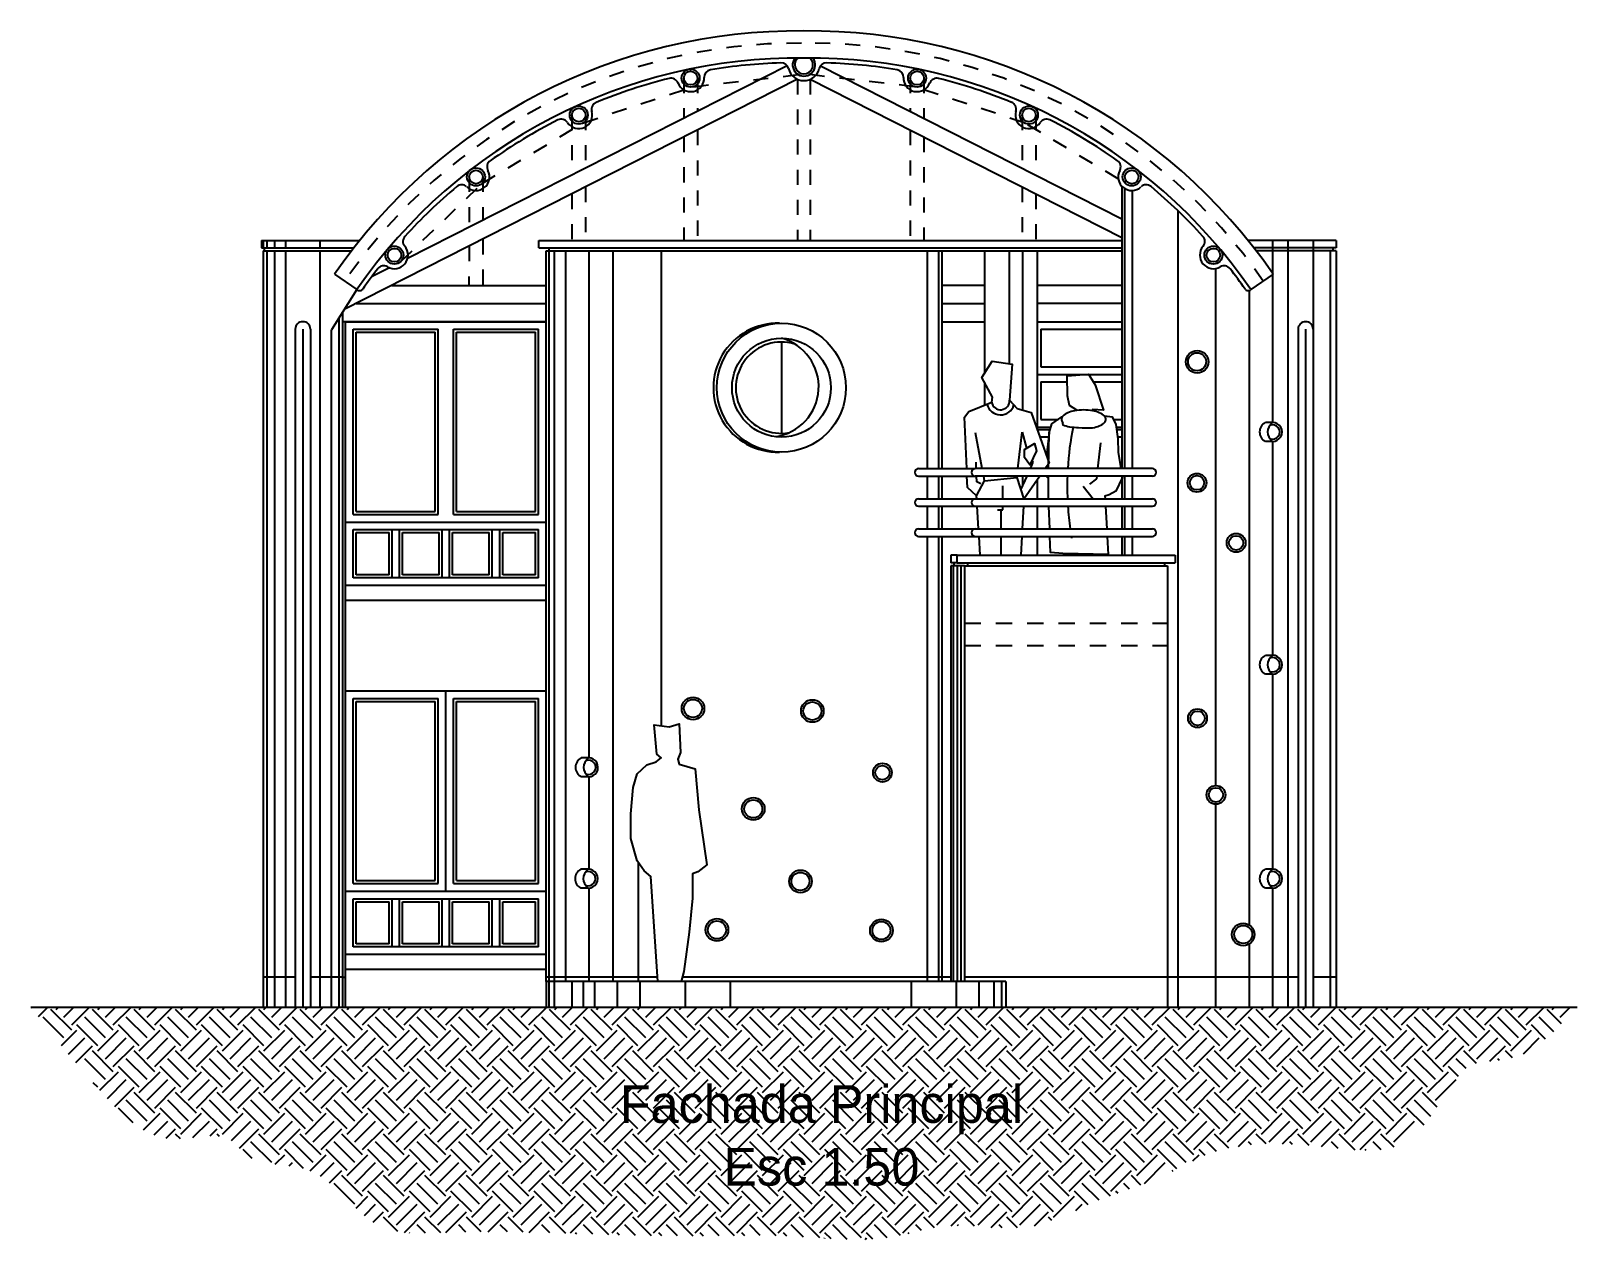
# Model space of a CAD drawing. Extents: x 132.5 to 215, y 54.5 to 129.7.
# Drawn here: x 185.32 to 195.58, y 56.72 to 64.79 of the extents above; entities that cross this region are included whole.
import ezdxf

# ---------------------------------------------------------------- set-up
doc = ezdxf.new("R2010")
doc.units = 0
doc.header["$LTSCALE"] = 0.06
doc.header["$MEASUREMENT"] = 0
doc.linetypes.add('ACAD_ISO02W100', pattern=[15, 12, -3])
doc.layers.get('0').update_dxf_attribs({"linetype": 'CONTINUOUS'})
for name, color, linetype in [('L005', 46, 'CONTINUOUS'), ('L01', 21, 'CONTINUOUS'), ('L02', 2, 'CONTINUOUS'), ('L025', 4, 'CONTINUOUS'), ('L03', 6, 'CONTINUOUS'), ('L04', 30, 'CONTINUOUS'), ('L07', 20, 'CONTINUOUS'), ('PROY', 9, 'ACAD_ISO02W100')]:
    doc.layers.add(name, color=color, linetype=linetype)
doc.styles.add('STYLE3', font='stylu.ttf')

msp = doc.modelspace()

# ---------------------------------------------------------------- texts
at = {"layer": 'L025', "insert": (190.569, 57.453), "char_height": 0.25, "attachment_point": 5, "style": 'STYLE3'}
msp.add_mtext('Fachada Principal\\PEsc 1.50', dxfattribs=at)

# ---------------------------------------------------------------- blocks, each defined once
blk = doc.blocks.new('TUTOR81')
blk.add_lwpolyline([(0, 0), (-0.046, 0.697), (-0.091, 0.735), (-0.137, 0.801), (-0.18, 0.95), (-0.18, 1.113), (-0.163, 1.288), (-0.137, 1.378), (-0.074, 1.438), (-0.011, 1.458), (0.021, 1.484), (-0.007, 1.51), (-0.024, 1.705), (0.074, 1.691), (0.141, 1.711), (0.151, 1.521), (0.132, 1.476), (0.141, 1.444), (0.248, 1.412), (0.271, 1.139), (0.325, 0.775), (0.266, 0.729), (0.23, 0.715), (0.23, 0.554), (0.208, 0.327), (0.173, 0.066), (0.155, 0)], close=True)
blk = doc.blocks.new('TUTOR82')
at = {"layer": 'L02'}
for p, q in [((-0.364, 0.575), (-0.409, 0.812)), ((-0.127, 0.575), (-0.098, 0.817)), ((-0.098, 0.817), (-0.069, 0.711)), ((0.08, 0.812), (0.062, 0.663)), ((0.422, 0.745), (0.402, 0.575)), ((-0.027, 0.617), (-0.045, 0.575)), ((-0.034, 0.63), (-0.027, 0.617)), ((-0.348, 0.494), (-0.354, 0.525)), ((-0.348, 0.494), (-0.134, 0.515)), ((-0.134, 0.515), (-0.132, 0.525)), ((-0.134, 0.515), (-0.088, 0.371)), ((-0.068, 0.525), (-0.109, 0.435)), ((0.06, 0.525), (0.076, 0.51)), ((0.396, 0.525), (0.394, 0.506)), ((-0.401, 0.395), (-0.348, 0.494)), ((-0.227, 0.375), (-0.227, 0.461)), ((0.306, 0.458), (0.373, 0.375)), ((0.394, 0.506), (0.347, 0.472)), ((-0.227, 0.301), (-0.227, 0.325)), ((-0.262, 0.301), (-0.227, 0.301)), ((-0.238, 0.175), (-0.238, 0.292)), ((-0.238, 0), (-0.238, 0.125)), ((0.277, 0.006), (0.273, 0.011)), ((0.278, 0), (0.277, 0.006)), ((0.368, 0.012), (0.368, 0))]:
    blk.add_line(p, q, dxfattribs=at)
for points in [[(-0.467, 0.575), (-0.482, 0.916), (-0.452, 0.954), (-0.301, 1.016), (-0.295, 1.049), (-0.366, 1.179), (-0.297, 1.288), (-0.166, 1.268), (-0.183, 1.029), (-0.131, 0.974), (-0.038, 0.947), (0.08, 0.612), (0.054, 0.575)], [(0.263, 0.961), (0.264, 0.962), (0.216, 0.993), (0.203, 1.057), (0.199, 1.191), (0.342, 1.201), (0.385, 1.132), (0.441, 0.963), (0.368, 0.968), (0.37, 0.959)], [(0.444, 0.926), (0.45, 0.925), (0.498, 0.918), (0.523, 0.868), (0.536, 0.773), (0.539, 0.684), (0.555, 0.575)], [(0.077, 0.575), (0.08, 0.812), (0.099, 0.873), (0.164, 0.918), (0.167, 0.917)], [(0.077, 0.575), (0.08, 0.812), (0.099, 0.873), (0.164, 0.918), (0.167, 0.917)], [(0.077, 0.575), (0.08, 0.812), (0.099, 0.873), (0.164, 0.918), (0.167, 0.917)], [(-0.084, 0.648), (-0.084, 0.701), (-0.018, 0.741), (-0.004, 0.692), (-0.049, 0.599), (-0.084, 0.648)], [(-0.403, 0.575), (-0.405, 0.617)], [(-0.4, 0.375), (-0.401, 0.395), (-0.462, 0.45), (-0.465, 0.525)], [(-0.374, 0.474), (-0.4, 0.488), (-0.402, 0.525)], [(0.019, 0.525), (-0.088, 0.371)], [(0.076, 0.375), (0.075, 0.419), (0.076, 0.525)], [(0.563, 0.525), (0.564, 0.514), (0.522, 0.425), (0.479, 0.4), (0.45, 0.392), (0.451, 0.375)], [(-0.388, 0.175), (-0.397, 0.325)], [(-0.091, 0.325), (-0.098, 0.175)], [(0.084, 0.175), (0.078, 0.325)], [(0.454, 0.325), (0.462, 0.175)], [(-0.377, 0), (-0.385, 0.125)], [(-0.1, 0.125), (-0.107, 0)], [(0.171, 0.012), (0.089, 0.017), (0.085, 0.125)], [(0.465, 0.125), (0.471, 0.005), (0.171, 0.012)]]:
    blk.add_lwpolyline(points, dxfattribs=at)
blk.add_lwpolyline([(0.162, 0.902, 0.197229), (0.171, 0.882, 0.245997), (0.172, 0.866, 0.056362), (0.216, 0.853, 0.043049), (0.276, 0.848, 0.027722), (0.369, 0.846, 0.056362), (0.413, 0.859, 0.098965), (0.448, 0.882, 0.197229), (0.456, 0.902, 0.197229), (0.448, 0.923, 0.098965), (0.413, 0.946, 0.056362), (0.369, 0.959, 0.043049), (0.309, 0.964, 0.043049), (0.249, 0.959, 0.056362), (0.205, 0.946, 0.098965), (0.171, 0.923, 0.197229)], format="xyb", close=True, dxfattribs=at)
for centre, radius, start, end in [((-0.242, 1.025), 0.0594, 189.1336, 3.9241), ((-0.242, 1.025), 0.0929, 193.8957, 342.6205), ((2.221, 0.457), 2.021, 168.789, 176.644), ((2.221, 0.457), 2.021, 178.0632, 182.3173), ((2.221, 0.457), 2.021, 183.737, 188.0134), ((2.221, 0.457), 2.021, 189.4478, 189.8107), ((2.797, 0.307), 2.604, 186.4959, 186.7662)]:
    blk.add_arc(centre, radius, start, end, dxfattribs=at)

# ---------------------------------------------------------------- hatches: boundary and pattern name
at = {"layer": 'L01'}
h = msp.add_hatch(dxfattribs=at)
h.set_pattern_fill('EARTH,_O', color=256, scale=0.78, angle=45)
h.set_pattern_definition([(45, (0, 0), (3e-17, 0.27577164), [0.195, -0.195]), (45, (-0.0517, 0.0517), (3e-17, 0.27577164), [0.195, -0.195]), (45, (-0.10341, 0.10341), (3e-17, 0.27577164), [0.195, -0.195]), (135, (-0.10341, 0.13789), (-0.27577164, 3e-17), [0.195, -0.195]), (135, (-0.0517, 0.1896), (-0.27577164, 3e-17), [0.195, -0.195]), (135, (1e-17, 0.2413), (-0.27577164, 3e-17), [0.195, -0.195])])
edge = h.paths.add_edge_path()
edge.add_spline(control_points=[(185.324, 58.306), (185.479, 58.11), (185.741, 57.779), (186.187, 57.338), (186.609, 57.51), (186.802, 57.234), (187.27, 57.321), (187.546, 56.777), (188.157, 56.82), (188.739, 56.811), (189.401, 56.785), (189.917, 56.787), (190.466, 56.795), (190.92, 56.72), (191.465, 56.9), (191.925, 56.775), (192.375, 57.029), (192.784, 57.143), (193.269, 57.435), (193.823, 57.392), (194.492, 57.31), (194.68, 57.706), (194.883, 57.954), (195.243, 57.927), (195.44, 58.147), (195.583, 58.306)], knot_values=[0, 0, 0, 0, 0.771998, 1.296602, 1.699529, 1.813317, 2.228113, 2.85979, 3.284247, 3.928127, 4.652772, 5.25641, 5.477744, 6.302717, 6.590802, 7.174319, 7.626453, 8.078587, 8.456588, 9.28254, 9.725665, 10.281992, 10.424227, 10.649186, 11.250619, 11.250619, 11.250619, 11.250619], degree=3, periodic=0)
edge.add_line((195.583, 58.306), (185.324, 58.306))
h.paths.add_polyline_path([(189.101, 57.85), (192.038, 57.85), (192.038, 57.057), (189.101, 57.057)], flags=24)

# ---------------------------------------------------------------- linework, layer by layer
at = {"layer": 'L005'}
for p, q in [((192, 63.326), (192, 62.141)), ((192.562, 63.096), (192, 63.096)), ((192.562, 62.976), (192, 62.976)), ((187.128, 62.806), (187.128, 58.306)), ((192, 62.856), (192.562, 62.856)), ((192, 62.856), (192.562, 62.856)), ((192.025, 62.806), (192.562, 62.806)), ((192.025, 62.806), (192.025, 62.556)), ((193.782, 62.806), (193.782, 58.306)), ((187.482, 61.596), (187.482, 62.786)), ((187.482, 62.786), (188.007, 62.786)), ((188.007, 61.596), (188.007, 62.786)), ((188.147, 61.596), (188.147, 62.786)), ((188.147, 62.786), (188.672, 62.786)), ((188.672, 61.596), (188.672, 62.786)), ((192, 62.506), (192.562, 62.506)), ((192.025, 62.556), (192.562, 62.556)), ((192.025, 62.456), (192.2, 62.456)), ((192.025, 62.456), (192.025, 62.206)), ((192.374, 62.456), (192.562, 62.456)), ((192.025, 62.206), (192.139, 62.206)), ((192.507, 62.206), (192.562, 62.206)), ((192, 62.156), (192.092, 62.156)), ((192, 62.141), (192.087, 62.141)), ((192.019, 62.091), (192.08, 62.091)), ((192.526, 62.156), (192.562, 62.156)), ((192.528, 62.141), (192.562, 62.141)), ((192.535, 62.091), (192.562, 62.091)), ((192, 61.803), (192, 61.681)), ((187.482, 61.596), (188.007, 61.596)), ((188.147, 61.596), (188.672, 61.596)), ((192, 61.631), (192, 61.481)), ((192, 61.631), (192, 61.481)), ((187.482, 61.456), (187.7, 61.456)), ((187.482, 61.176), (187.482, 61.456)), ((187.7, 61.176), (187.7, 61.456)), ((187.79, 61.176), (187.79, 61.456)), ((187.79, 61.456), (188.032, 61.456)), ((188.032, 61.176), (188.032, 61.456)), ((188.122, 61.456), (188.365, 61.456)), ((188.122, 61.176), (188.122, 61.456)), ((188.365, 61.176), (188.365, 61.456)), ((188.455, 61.456), (188.672, 61.456)), ((188.455, 61.176), (188.455, 61.456)), ((188.672, 61.176), (188.672, 61.456)), ((192, 61.431), (192, 61.306)), ((192, 61.431), (192, 61.306)), ((187.7, 61.176), (187.482, 61.176)), ((188.032, 61.176), (187.79, 61.176)), ((188.365, 61.176), (188.122, 61.176)), ((188.672, 61.176), (188.455, 61.176)), ((187.482, 60.336), (188.007, 60.336)), ((187.482, 59.146), (187.482, 60.336)), ((188.007, 59.146), (188.007, 60.336)), ((188.147, 60.336), (188.672, 60.336)), ((188.147, 59.146), (188.147, 60.336)), ((188.672, 59.146), (188.672, 60.336)), ((187.482, 59.146), (188.007, 59.146)), ((188.147, 59.146), (188.672, 59.146)), ((187.482, 58.726), (187.482, 59.006)), ((187.482, 59.006), (187.7, 59.006)), ((187.7, 58.726), (187.7, 59.006)), ((187.79, 59.006), (188.032, 59.006)), ((187.79, 58.726), (187.79, 59.006)), ((188.032, 58.726), (188.032, 59.006)), ((188.122, 58.726), (188.122, 59.006)), ((188.122, 59.006), (188.365, 59.006)), ((188.365, 58.726), (188.365, 59.006)), ((188.455, 58.726), (188.455, 59.006)), ((188.455, 59.006), (188.672, 59.006)), ((188.672, 58.726), (188.672, 59.006)), ((187.7, 58.726), (187.482, 58.726)), ((188.032, 58.726), (187.79, 58.726)), ((188.365, 58.726), (188.122, 58.726)), ((188.672, 58.726), (188.455, 58.726))]:
    msp.add_line(p, q, dxfattribs=at)
at = {"layer": 'L01'}
for p, q in [((190.342, 64.555), (187.823, 63.275)), ((190.564, 64.555), (192.562, 63.539)), ((190.411, 64.465), (187.403, 62.936)), ((190.495, 64.465), (192.562, 63.414)), ((192.562, 63.756), (192.562, 61.881)), ((192.581, 63.741), (192.581, 61.881)), ((192.935, 63.593), (192.935, 58.306)), ((186.864, 63.396), (186.864, 63.346)), ((186.864, 63.326), (186.864, 58.306)), ((186.889, 63.396), (186.889, 63.346)), ((186.889, 63.326), (186.889, 58.306)), ((188.761, 63.326), (188.761, 58.306)), ((188.762, 63.326), (188.762, 63.346)), ((188.799, 58.306), (188.799, 63.326)), ((188.872, 63.326), (188.872, 58.476)), ((189.026, 63.326), (189.026, 59.96)), ((191.27, 63.326), (191.27, 61.881)), ((191.345, 63.326), (191.345, 61.881)), ((191.369, 63.326), (191.369, 61.881)), ((191.651, 63.326), (191.651, 62.511)), ((191.815, 63.326), (191.815, 62.578)), ((191.903, 63.326), (191.903, 62.27)), ((193.563, 63.396), (193.563, 62.186)), ((193.664, 63.396), (193.664, 58.306)), ((193.832, 63.396), (193.832, 62.806)), ((193.945, 63.326), (193.945, 58.306)), ((193.985, 63.326), (193.985, 58.306)), ((187.703, 63.214), (187.583, 63.153)), ((187.766, 63.246), (187.759, 63.242)), ((193.185, 63.209), (193.185, 59.778)), ((187.718, 63.096), (188.742, 63.096)), ((191.651, 63.096), (191.369, 63.096)), ((193.408, 63.063), (193.408, 58.852)), ((187.392, 62.918), (187.392, 58.306)), ((187.482, 62.976), (188.742, 62.976)), ((191.369, 62.976), (191.651, 62.976)), ((187.367, 62.879), (187.367, 58.306)), ((188.742, 62.856), (187.392, 62.856)), ((187.412, 58.306), (187.412, 62.856)), ((187.412, 62.856), (188.742, 62.856)), ((187.462, 61.576), (187.462, 62.806)), ((187.462, 62.806), (188.027, 62.806)), ((188.027, 61.576), (188.027, 62.806)), ((188.127, 62.806), (188.692, 62.806)), ((188.127, 61.576), (188.127, 62.806)), ((188.692, 61.576), (188.692, 62.806)), ((191.369, 62.856), (191.651, 62.856)), ((190.304, 62.721), (190.304, 62.116)), ((192, 62.556), (192, 62.556)), ((191.651, 62.455), (191.651, 62.302)), ((192, 62.456), (192, 62.456)), ((193.563, 62.061), (193.563, 60.641)), ((191.214, 61.881), (191.59, 61.881)), ((191.214, 61.831), (191.59, 61.831)), ((191.27, 61.831), (191.27, 61.681)), ((191.345, 61.831), (191.345, 61.681)), ((191.369, 61.831), (191.369, 61.681)), ((191.903, 61.831), (191.903, 61.767)), ((192, 61.804), (192, 61.681)), ((192.562, 61.831), (192.562, 61.681)), ((192.581, 61.831), (192.581, 61.681)), ((191.214, 61.681), (191.59, 61.681)), ((187.462, 61.576), (188.027, 61.576)), ((188.127, 61.576), (188.692, 61.576)), ((191.214, 61.631), (191.59, 61.631)), ((191.27, 61.631), (191.27, 61.481)), ((191.345, 61.631), (191.345, 61.481)), ((191.369, 61.631), (191.369, 61.481)), ((192.562, 61.631), (192.562, 61.481)), ((192.581, 61.631), (192.581, 61.481)), ((187.412, 61.526), (188.742, 61.526)), ((187.462, 61.476), (188.692, 61.476)), ((187.462, 61.156), (187.462, 61.476)), ((187.72, 61.156), (187.72, 61.476)), ((187.77, 61.156), (187.77, 61.476)), ((188.052, 61.156), (188.052, 61.476)), ((188.102, 61.156), (188.102, 61.476)), ((188.385, 61.156), (188.385, 61.476)), ((188.435, 61.156), (188.435, 61.476)), ((188.692, 61.156), (188.692, 61.476)), ((191.214, 61.481), (191.59, 61.481)), ((191.214, 61.431), (191.59, 61.431)), ((191.27, 61.431), (191.27, 58.476)), ((191.345, 61.431), (191.345, 58.476)), ((191.369, 61.431), (191.369, 58.476)), ((192.562, 61.431), (192.562, 61.306)), ((192.581, 61.431), (192.581, 61.306)), ((191.428, 61.306), (191.428, 61.256)), ((191.428, 61.306), (191.428, 61.256)), ((191.469, 61.306), (191.428, 61.306)), ((191.469, 61.256), (191.428, 61.256)), ((191.448, 61.256), (191.448, 61.236)), ((191.539, 61.256), (191.539, 61.236)), ((192.846, 61.256), (192.846, 61.236)), ((188.692, 61.156), (187.462, 61.156)), ((191.428, 61.236), (191.428, 58.476)), ((191.519, 61.236), (191.428, 61.236)), ((191.443, 61.236), (191.443, 58.476)), ((191.47, 61.236), (191.47, 58.476)), ((191.495, 61.236), (191.495, 58.476)), ((188.742, 61.106), (187.412, 61.106)), ((188.742, 61.006), (187.412, 61.006)), ((193.563, 60.516), (193.563, 59.221)), ((187.412, 60.406), (188.742, 60.406)), ((187.462, 59.126), (187.462, 60.356)), ((187.462, 60.356), (188.027, 60.356)), ((188.027, 59.126), (188.027, 60.356)), ((188.077, 59.076), (188.077, 60.406)), ((188.127, 59.126), (188.127, 60.356)), ((188.127, 60.356), (188.692, 60.356)), ((188.692, 59.126), (188.692, 60.356)), ((189.026, 59.836), (189.026, 59.221)), ((193.185, 59.653), (193.185, 58.306)), ((187.462, 59.126), (188.027, 59.126)), ((188.127, 59.126), (188.692, 59.126)), ((189.026, 59.096), (189.026, 58.476)), ((193.563, 59.096), (193.563, 58.306)), ((187.412, 59.076), (188.742, 59.076)), ((187.462, 59.026), (188.692, 59.026)), ((187.462, 58.706), (187.462, 59.026)), ((187.72, 58.706), (187.72, 59.026)), ((187.77, 58.706), (187.77, 59.026)), ((188.052, 58.706), (188.052, 59.026)), ((188.102, 58.706), (188.102, 59.026)), ((188.385, 58.706), (188.385, 59.026)), ((188.435, 58.706), (188.435, 59.026)), ((188.692, 58.706), (188.692, 59.026)), ((188.692, 58.706), (187.462, 58.706)), ((193.408, 58.725), (193.408, 58.306)), ((188.742, 58.656), (187.412, 58.656)), ((186.889, 58.506), (186.864, 58.506)), ((187.387, 58.506), (187.412, 58.506)), ((188.742, 58.556), (187.412, 58.556)), ((193.728, 58.506), (192.866, 58.506)), ((188.914, 58.476), (188.914, 58.306)), ((188.989, 58.476), (188.989, 58.306)), ((189.064, 58.476), (189.064, 58.306)), ((189.214, 58.476), (189.214, 58.306)), ((189.364, 58.476), (189.364, 58.306)), ((189.664, 58.476), (189.664, 58.306)), ((191.614, 58.476), (191.614, 58.306)), ((191.714, 58.476), (191.714, 58.306)), ((191.764, 58.476), (191.764, 58.306))]:
    msp.add_line(p, q, dxfattribs=at)
for centre, radius, start, end in [((190.28, 62.418), 0.428, 88.3836, 271.6164), ((190.304, 62.418), 0.303, 73.0776, 279.9296), ((193.563, 62.124), 0.0475, 248.1655, 111.8345), ((191.214, 61.856), 0.025, 90, 270), ((191.214, 61.656), 0.025, 90, 270), ((191.214, 61.456), 0.025, 90, 270), ((193.563, 60.579), 0.0475, 248.1655, 111.8345), ((189.024, 59.898), 0.0475, 248.1655, 111.8345), ((189.022, 59.159), 0.0475, 248.1655, 111.8345), ((193.563, 59.159), 0.0475, 248.1655, 111.8345)]:
    msp.add_arc(centre, radius, start, end, dxfattribs=at)
at = {"layer": 'L02'}
for p, q in [((186.864, 63.326), (187.451, 63.326)), ((186.873, 63.326), (186.873, 63.346)), ((186.939, 63.396), (186.939, 63.346)), ((187.014, 63.396), (187.014, 63.346)), ((187.014, 63.326), (187.014, 58.306)), ((187.24, 63.396), (187.24, 63.346)), ((187.24, 63.326), (187.24, 58.306)), ((188.742, 63.326), (192.562, 63.326)), ((189.185, 63.326), (189.185, 58.476)), ((189.505, 63.326), (189.505, 60.174)), ((193.985, 63.326), (193.454, 63.326)), ((193.965, 63.326), (193.965, 63.346)), ((193.985, 63.396), (193.985, 63.346)), ((193.563, 62.186), (193.515, 62.186)), ((193.563, 62.061), (193.515, 62.061)), ((191.519, 61.236), (192.866, 61.236)), ((193.563, 60.641), (193.515, 60.641)), ((193.563, 60.516), (193.515, 60.516)), ((189.024, 59.96), (188.975, 59.96)), ((189.024, 59.835), (188.975, 59.835)), ((189.022, 59.221), (188.973, 59.221)), ((189.353, 59.268), (189.353, 58.476)), ((193.563, 59.221), (193.515, 59.221)), ((189.022, 59.096), (188.973, 59.096)), ((193.563, 59.096), (193.515, 59.096)), ((187.078, 58.506), (186.889, 58.506)), ((187.387, 58.506), (187.178, 58.506)), ((189.482, 58.506), (188.742, 58.506)), ((191.428, 58.506), (189.647, 58.506)), ((193.732, 58.506), (193.728, 58.506)), ((193.985, 58.506), (193.832, 58.506)), ((189.964, 58.476), (189.964, 58.306)), ((191.164, 58.476), (191.164, 58.306)), ((191.464, 58.476), (191.464, 58.306))]:
    msp.add_line(p, q, dxfattribs=at)
for centre, radius in [((189.701, 64.473), 0.06), ((189.701, 64.473), 0.045), ((191.204, 64.473), 0.06), ((191.204, 64.473), 0.045), ((188.959, 64.228), 0.06), ((188.959, 64.228), 0.045), ((191.946, 64.228), 0.06), ((191.946, 64.228), 0.045), ((188.277, 63.817), 0.06), ((188.277, 63.817), 0.045), ((192.628, 63.817), 0.06), ((192.628, 63.817), 0.045), ((187.736, 63.298), 0.06), ((187.736, 63.298), 0.045), ((193.17, 63.298), 0.06), ((193.17, 63.298), 0.045), ((193.062, 62.59), 0.075), ((193.062, 62.59), 0.06), ((193.061, 61.787), 0.0625), ((193.061, 61.787), 0.0475), ((193.321, 61.388), 0.0625), ((193.321, 61.388), 0.0475), ((189.717, 60.289), 0.075), ((189.717, 60.289), 0.06), ((190.509, 60.272), 0.075), ((190.509, 60.272), 0.06), ((193.065, 60.224), 0.0625), ((193.065, 60.224), 0.0475), ((190.974, 59.863), 0.0625), ((190.974, 59.863), 0.0475), ((193.187, 59.715), 0.0625), ((193.187, 59.715), 0.0475), ((190.117, 59.622), 0.075), ((190.117, 59.622), 0.06), ((190.43, 59.141), 0.075), ((190.43, 59.141), 0.06), ((189.876, 58.819), 0.075), ((189.876, 58.819), 0.06), ((190.967, 58.815), 0.075), ((190.967, 58.815), 0.06), ((193.368, 58.789), 0.075), ((193.368, 58.789), 0.06)]:
    msp.add_circle(centre, radius, dxfattribs=at)
for centre, radius, start, end in [((190.414, 61.05), 3.526, 91.8407, 99.4818), ((190.302, 64.524), 0.05, 13.5749, 91.8407), ((190.453, 64.561), 0.105, 193.5749, 346.4251), ((190.453, 64.561), 0.075, 142.793, 37.207), ((190.453, 64.561), 0.06, 130.8104, 49.1896), ((190.603, 64.524), 0.05, 88.1593, 166.4251), ((190.492, 61.05), 3.526, 80.5182, 88.1593), ((190.414, 61.05), 3.526, 104.037, 112.3112), ((189.571, 64.422), 0.05, 21.1099, 104.037), ((189.701, 64.473), 0.09, 201.1099, 2.409), ((189.841, 64.479), 0.05, 99.4818, 182.409), ((191.064, 64.479), 0.05, 357.591, 80.5182), ((191.204, 64.473), 0.09, 177.591, 338.8901), ((191.335, 64.422), 0.05, 75.963, 158.8901), ((190.492, 61.05), 3.526, 67.6888, 75.963), ((188.959, 64.228), 0.09, 213.4138, 15.7704), ((189.094, 64.266), 0.05, 112.3112, 195.7704), ((191.811, 64.266), 0.05, 344.2296, 67.6888), ((191.946, 64.228), 0.09, 164.2296, 326.5862), ((190.414, 61.05), 3.526, 116.8731, 125.3989), ((188.842, 64.151), 0.05, 33.4138, 116.8731), ((192.063, 64.151), 0.05, 63.1269, 146.5862), ((190.492, 61.05), 3.526, 54.6011, 63.1269), ((188.4, 63.884), 0.05, 125.3989, 208.3082), ((192.505, 63.884), 0.05, 331.6918, 54.6011), ((188.277, 63.817), 0.09, 227.0446, 28.3082), ((192.628, 63.817), 0.09, 151.6918, 312.9554), ((190.414, 61.05), 3.526, 129.9539, 137.7212), ((188.181, 63.715), 0.05, 47.0446, 129.9539), ((192.724, 63.715), 0.05, 50.0461, 132.9554), ((190.492, 61.05), 3.526, 42.2788, 50.0461), ((187.842, 63.389), 0.05, 137.7212, 220.5712), ((193.064, 63.389), 0.05, 319.4288, 42.2788), ((187.736, 63.298), 0.09, 239.4255, 40.5712), ((193.17, 63.298), 0.09, 139.4288, 300.5745), ((190.414, 61.05), 3.526, 142.2754, 144.9984), ((187.664, 63.177), 0.05, 59.4255, 142.2754), ((193.241, 63.177), 0.05, 37.7246, 120.5745), ((190.492, 61.05), 3.526, 35.0016, 37.7246), ((187.505, 63.088), 0.0257, 225.4627, 324.3905), ((193.401, 63.088), 0.0257, 215.6095, 314.5373), ((190.217, 62.424), 0.334, 278.1309, 74.8762), ((193.547, 62.124), 0.0704, 117.533, 242.5758), ((193.563, 62.124), 0.0625, 270, 90.1088), ((193.547, 60.579), 0.0704, 117.533, 242.5758), ((193.563, 60.579), 0.0625, 270, 90.1088), ((189.008, 59.898), 0.0704, 117.533, 242.5758), ((189.024, 59.898), 0.0625, 270, 90.1088), ((189.005, 59.159), 0.0704, 117.533, 242.5758), ((189.022, 59.159), 0.0625, 270, 90.1088), ((193.547, 59.159), 0.0704, 117.533, 242.5758), ((193.563, 59.159), 0.0625, 270, 90.1088)]:
    msp.add_arc(centre, radius, start, end, dxfattribs=at)
for centre in [(193.669, 62.124), (193.669, 60.579), (189.13, 59.898), (189.128, 59.159), (193.669, 59.159)]:
    msp.add_ellipse(centre, major_axis=(-0.139, 0), ratio=0.694963, start_param=-0.7029, end_param=0.7029, dxfattribs=at)
at = {"layer": 'L025'}
for p, q in [((186.853, 63.396), (186.853, 63.346)), ((186.853, 63.396), (187.506, 63.396)), ((186.853, 63.346), (187.466, 63.346)), ((186.939, 63.326), (186.939, 58.306)), ((188.742, 58.476), (188.742, 63.326)), ((193.985, 63.396), (193.399, 63.396)), ((193.985, 63.346), (193.439, 63.346)), ((187.487, 63.069), (187.319, 62.801)), ((187.078, 62.806), (187.078, 58.306)), ((187.178, 62.806), (187.178, 58.306)), ((187.317, 62.802), (187.317, 58.306)), ((193.732, 62.806), (193.732, 58.306)), ((193.832, 62.806), (193.832, 58.306)), ((192.765, 61.881), (191.59, 61.881)), ((192.765, 61.831), (191.59, 61.831)), ((191.59, 61.681), (192.765, 61.681)), ((191.59, 61.631), (192.765, 61.631)), ((191.59, 61.481), (192.765, 61.481)), ((191.59, 61.431), (192.765, 61.431)), ((192.866, 58.506), (191.519, 58.506))]:
    msp.add_line(p, q, dxfattribs=at)
for centre, radius, start, end in [((187.128, 62.806), 0.05, 0, 180), ((193.782, 62.806), 0.05, 0, 180), ((191.59, 61.856), 0.025, 90, 270), ((192.765, 61.856), 0.025, 270, 90), ((191.59, 61.656), 0.025, 90, 270), ((192.765, 61.656), 0.025, 270, 90), ((191.59, 61.456), 0.025, 90, 270), ((192.765, 61.456), 0.025, 270, 90)]:
    msp.add_arc(centre, radius, start, end, dxfattribs=at)
at = {"layer": 'L03'}
for p, q in [((188.693, 63.396), (192.562, 63.396)), ((188.693, 63.346), (188.693, 63.396)), ((188.693, 63.346), (192.562, 63.346)), ((187.338, 63.172), (187.487, 63.069)), ((193.567, 63.172), (193.419, 63.069))]:
    msp.add_line(p, q, dxfattribs=at)
for radius in [0.428, 0.328]:
    msp.add_circle((190.304, 62.418), radius, dxfattribs=at)
for centre, radius, start, end in [((190.414, 61.05), 3.736, 89.4015, 145.4018), ((190.492, 61.05), 3.736, 34.5982, 90.5985), ((190.414, 61.05), 3.556, 89.3713, 145.4018), ((190.492, 61.05), 3.556, 34.5982, 90.6287)]:
    msp.add_arc(centre, radius, start, end, dxfattribs=at)
at = {"layer": 'L04'}
for p, q in [((192.631, 63.727), (192.631, 61.881)), ((192.631, 61.831), (192.631, 61.681)), ((192.631, 61.631), (192.631, 61.481)), ((192.631, 61.431), (192.631, 61.306)), ((191.469, 61.306), (192.916, 61.306)), ((191.469, 61.256), (191.469, 61.306)), ((191.469, 61.256), (192.916, 61.256)), ((192.916, 61.306), (192.916, 61.256)), ((191.519, 61.236), (191.519, 58.476)), ((192.866, 61.236), (192.866, 58.306)), ((188.742, 58.476), (188.742, 58.306)), ((191.792, 58.476), (188.742, 58.476)), ((191.792, 58.476), (191.792, 58.306))]:
    msp.add_line(p, q, dxfattribs=at)
at = {"layer": 'L07'}
msp.add_line((185.324, 58.306), (195.583, 58.306), dxfattribs=at)
at = {"layer": 'PROY', "ltscale": 0.075}
for p, q in [((189.656, 64.473), (189.656, 64.206)), ((189.72, 64.416), (190.46, 64.501)), ((189.746, 64.473), (189.746, 64.252)), ((190.411, 64.465), (190.411, 63.396)), ((191.185, 64.416), (190.446, 64.501)), ((190.495, 64.465), (190.495, 63.396)), ((191.159, 64.473), (191.159, 64.252)), ((191.249, 64.473), (191.249, 64.206)), ((188.99, 64.177), (189.72, 64.416)), ((191.915, 64.177), (191.185, 64.416)), ((188.914, 64.228), (188.914, 63.829)), ((189.004, 64.228), (189.004, 63.875)), ((191.901, 64.228), (191.901, 63.875)), ((191.991, 64.228), (191.991, 63.829)), ((188.318, 63.774), (188.99, 64.177)), ((189.746, 64.127), (189.746, 63.396)), ((191.159, 64.127), (191.159, 63.396)), ((192.539, 63.804), (191.915, 64.177)), ((189.656, 64.081), (189.656, 63.396)), ((191.249, 64.081), (191.249, 63.396)), ((188.232, 63.817), (188.231, 63.482)), ((188.322, 63.817), (188.322, 63.528)), ((187.781, 63.258), (188.318, 63.774)), ((189.004, 63.75), (189.004, 63.396)), ((191.901, 63.75), (191.901, 63.396)), ((188.914, 63.704), (188.914, 63.396)), ((191.991, 63.704), (191.991, 63.396)), ((188.231, 63.357), (188.23, 63.096)), ((188.322, 63.403), (188.322, 63.096))]:
    msp.add_line(p, q, dxfattribs=at)
at = {"layer": 'PROY', "ltscale": 0.15}
for p, q in [((191.519, 60.856), (192.866, 60.856)), ((191.519, 60.706), (192.866, 60.706))]:
    msp.add_line(p, q, dxfattribs=at)
at = {"layer": 'PROY', "ltscale": 0.075}
for centre, start, end in [((190.414, 61.05), 89.6269, 145.4018), ((190.492, 61.05), 34.5982, 90.3731)]:
    msp.add_arc(centre, 3.656, start, end, dxfattribs=at)

# ---------------------------------------------------------------- block references
at = {"layer": 'L02'}
for name, p in [('TUTOR82', (192, 61.306)), ('TUTOR81', (189.484, 58.476))]:
    msp.add_blockref(name, p, dxfattribs=at)

msp.set_redraw_order([(e.dxf.handle, doc.entitydb.next_handle()) for e in msp.query("TEXT MTEXT ATTDEF DIMENSION ARC_DIMENSION")])  # texts and dimensions are drawn at this point

doc.saveas('drawing.dxf')
